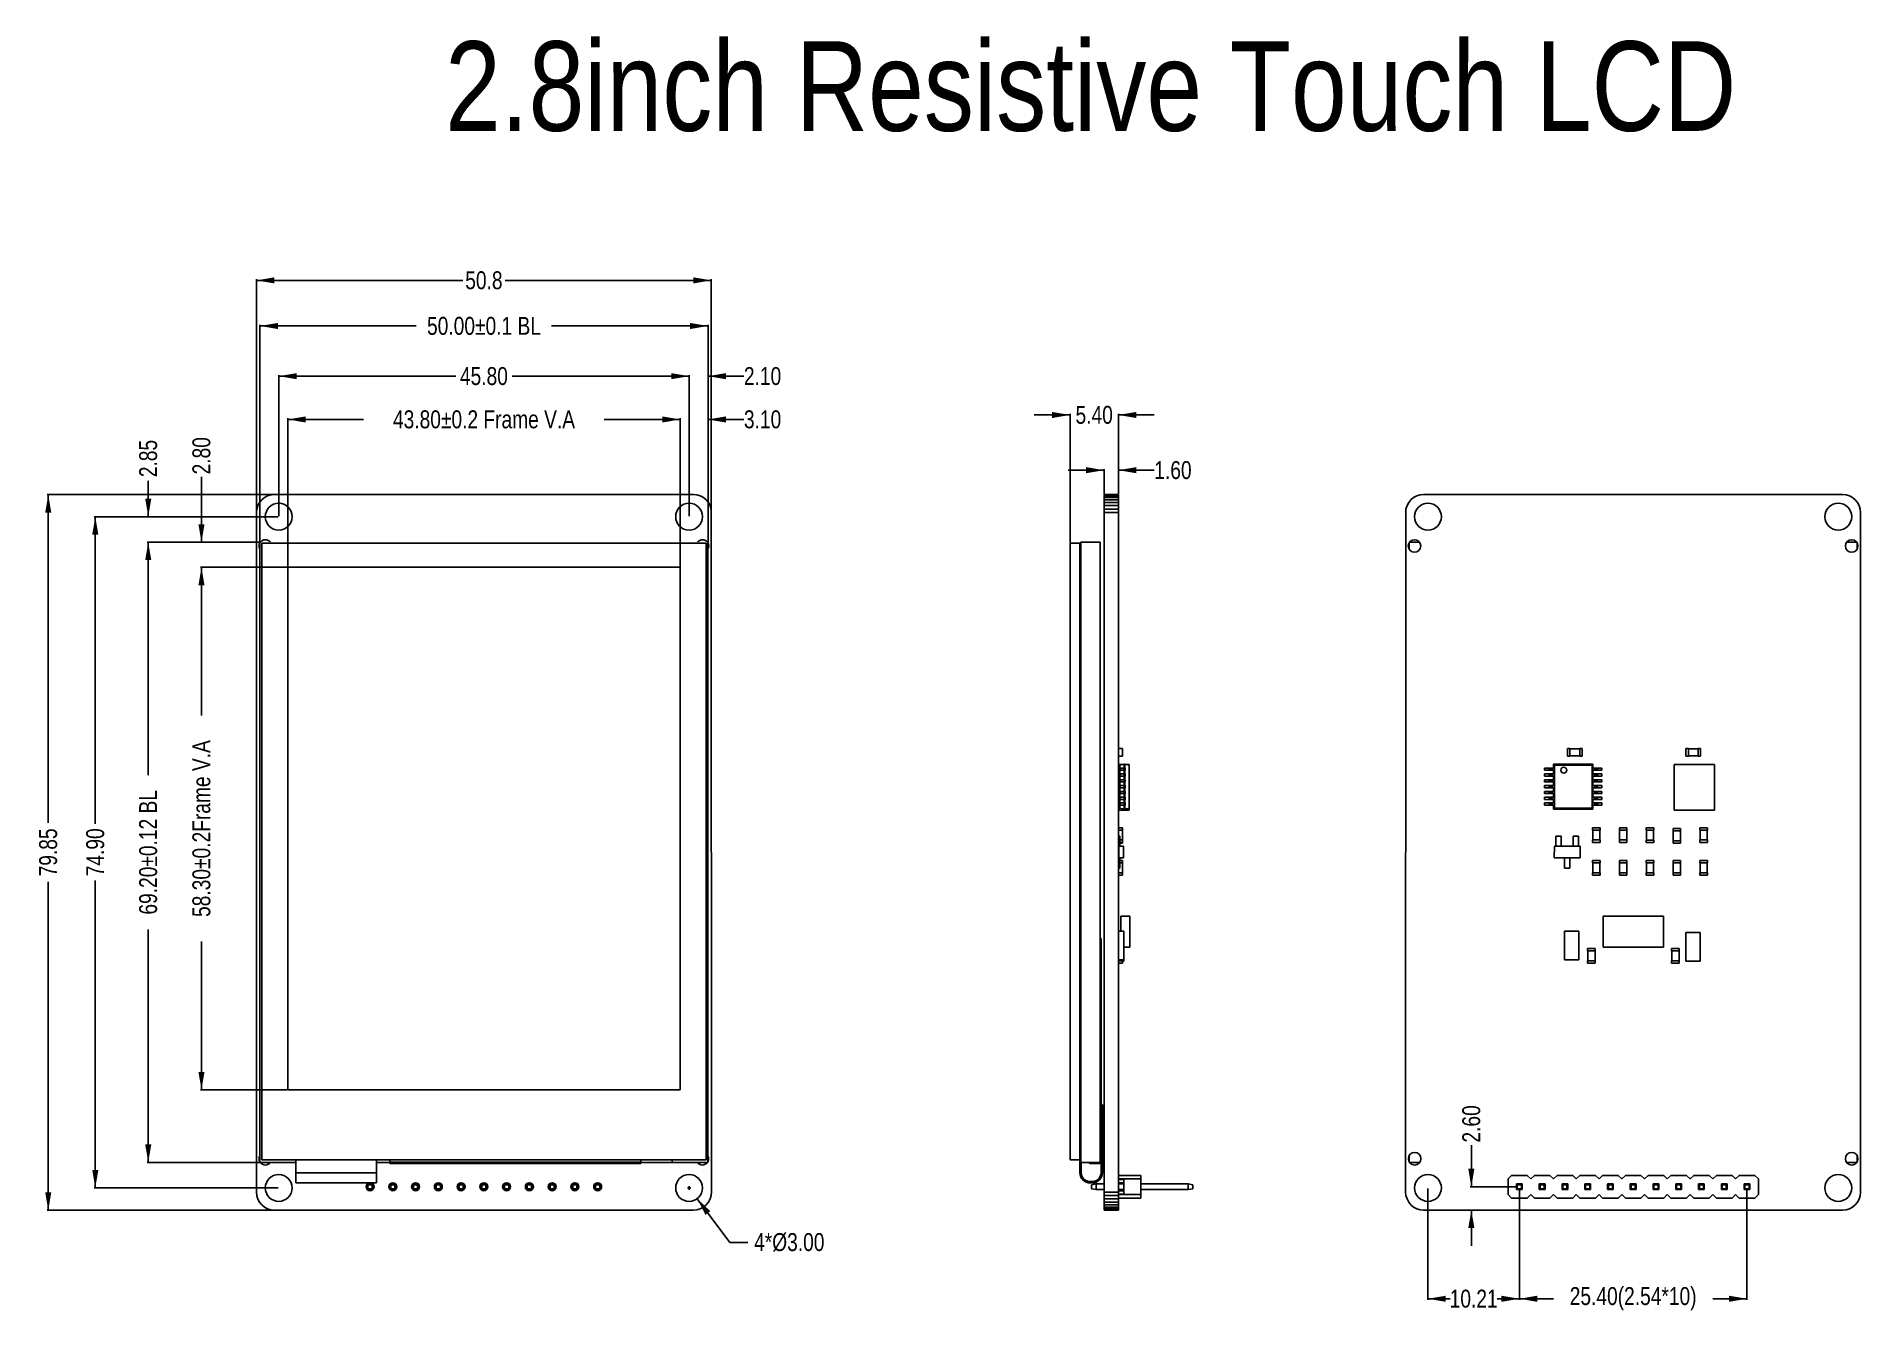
# Model space of a CAD drawing. Header units: millimetres. Extents: x -15 to 189, y 10 to 152.
import ezdxf

# ---------------------------------------------------------------- set-up
doc = ezdxf.new("R2010")
doc.units = ezdxf.units.MM
doc.header["$LTSCALE"] = 1.21
doc.header["$MEASUREMENT"] = 0
doc.header["$PDMODE"] = 3
doc.header["$PDSIZE"] = 0.3125
doc.layers.get('0').update_dxf_attribs({"linetype": 'CONTINUOUS'})
doc.layers.get('DEFPOINTS').update_dxf_attribs({"linetype": 'CONTINUOUS'})
doc.layers.add('Dim', color=3, linetype='CONTINUOUS', lineweight=25)
doc.layers.add('Text', color=3, linetype='CONTINUOUS', lineweight=25)
doc.styles.get("Standard").update_dxf_attribs({"font": 'txt', "width": 0.8})
doc.dimstyles.get("Standard").update_dxf_attribs({"dimtxt": 0.15625, "dimasz": 0.1875, "dimexe": 0.125, "dimexo": 0.0625, "dimgap": 0.09, "dimtad": 0, "dimtih": 1, "dimtoh": 1, "dimzin": 4, "dimdsep": 46, "dimtxsty": 'STANDARD', "dimblk": '_FILLED', "dimblk1": '_FILLED', "dimblk2": '_FILLED', "dimcen": 0.09, "dimazin": 1, "dimtp": 0.01, "dimtm": 0.01, "dimtfac": 1, "dimtofl": 0, "dimtmove": 0, "dimatfit": 3, "dimldrblk": '_FILLED', "dimfxl": 1, "dimtolj": 1, "dimtzin": 4, "dimarcsym": 0})

msp = doc.modelspace()

# ---------------------------------------------------------------- texts
at = {"layer": 'Text', "insert": (30.653, 151.262), "char_height": 10, "width": 186.25057, "attachment_point": 1}
msp.add_mtext('{\\fArial|b0|i0|c0|p0;2.8inch Resistive Touch LCD}', dxfattribs=at)

# ---------------------------------------------------------------- blocks, each defined once
blk = doc.blocks.new('_FILLED')
at = {"color": 0, "linetype": 'ByBlock'}
blk.add_solid([(0, 0), (-1, 0.17), (-1, -0.17)], dxfattribs=at)
blk = doc.blocks.new('*D1')
at = {"color": 0, "linetype": 'ByBlock', "lineweight": -2}
for p, q in [((13.09, 92.62), (13.09, 109.19)), ((13.09, 109.06), (21.56, 109.06)), ((56.89, 109.06), (48.41, 109.06)), ((56.89, 92.62), (56.89, 109.19))]:
    blk.add_line(p, q, dxfattribs=at)
at = {"layer": 'DEFPOINTS', "color": 0, "linetype": 'ByBlock'}
for p in [(13.09, 92.56), (56.89, 92.56)]:
    blk.add_point(p, dxfattribs=at)
at = {"color": 0, "linetype": 'ByBlock', "lineweight": -2, "xscale": 2, "yscale": 2, "zscale": 2, "rotation": 180}
blk.add_blockref('_FILLED', (13.09, 109.06), dxfattribs=at)
at = {"color": 0, "linetype": 'ByBlock', "lineweight": -2, "xscale": 2, "yscale": 2, "zscale": 2}
blk.add_blockref('_FILLED', (56.89, 109.06), dxfattribs=at)
at = {"color": 0, "linetype": 'ByBlock', "lineweight": -2, "insert": (34.99, 109.06), "char_height": 2, "attachment_point": 5}
blk.add_mtext('\\A1;43.80%%p0.2 Frame V.A', dxfattribs=at)
blk = doc.blocks.new('*D2')
at = {"color": 0, "linetype": 'ByBlock', "lineweight": -2}
for p, q in [((13.02, 92.56), (3.34, 92.56)), ((3.46, 92.56), (3.46, 76.03)), ((3.46, 34.26), (3.46, 50.79)), ((13.02, 34.26), (3.34, 34.26))]:
    blk.add_line(p, q, dxfattribs=at)
at = {"layer": 'DEFPOINTS', "color": 0, "linetype": 'ByBlock'}
for p in [(13.09, 92.56), (13.09, 34.26)]:
    blk.add_point(p, dxfattribs=at)
at = {"color": 0, "linetype": 'ByBlock', "lineweight": -2, "xscale": 2, "yscale": 2, "zscale": 2}
for p, rotation in [((3.46, 92.56), 90), ((3.46, 34.26), 270)]:
    blk.add_blockref('_FILLED', p, dxfattribs=dict(at, rotation=rotation))
at = {"color": 0, "linetype": 'ByBlock', "lineweight": -2, "insert": (3.46, 63.41), "char_height": 2, "attachment_point": 5, "rotation": 90}
blk.add_mtext('\\A1;58.30%%p0.2Frame V.A', dxfattribs=at)
blk = doc.blocks.new('*D3')
at = {"color": 0, "linetype": 'ByBlock', "lineweight": -2}
for p, q in [((9.92, 95.36), (-2.61, 95.36)), ((-2.48, 95.36), (-2.48, 69.38)), ((-2.48, 26.16), (-2.48, 52.14)), ((9.92, 26.16), (-2.61, 26.16))]:
    blk.add_line(p, q, dxfattribs=at)
at = {"layer": 'DEFPOINTS', "color": 0, "linetype": 'ByBlock'}
for p in [(9.99, 95.36), (9.99, 26.16)]:
    blk.add_point(p, dxfattribs=at)
at = {"color": 0, "linetype": 'ByBlock', "lineweight": -2, "xscale": 2, "yscale": 2, "zscale": 2}
for p, rotation in [((-2.48, 95.36), 90), ((-2.48, 26.16), 270)]:
    blk.add_blockref('_FILLED', p, dxfattribs=dict(at, rotation=rotation))
at = {"color": 0, "linetype": 'ByBlock', "lineweight": -2, "insert": (-2.48, 60.76), "char_height": 2, "attachment_point": 5, "rotation": 90}
blk.add_mtext('\\A1;69.20%%p0.12 BL', dxfattribs=at)
blk = doc.blocks.new('*D14')
at = {"color": 0, "linetype": 'ByBlock', "lineweight": -2}
for p, q in [((9.99, 95.42), (9.99, 119.61)), ((9.99, 119.49), (27.43, 119.49)), ((59.99, 119.49), (42.54, 119.49)), ((59.99, 95.42), (59.99, 119.61))]:
    blk.add_line(p, q, dxfattribs=at)
at = {"layer": 'DEFPOINTS', "color": 0, "linetype": 'ByBlock'}
for p in [(9.99, 95.36), (59.99, 95.36)]:
    blk.add_point(p, dxfattribs=at)
at = {"color": 0, "linetype": 'ByBlock', "lineweight": -2, "xscale": 2, "yscale": 2, "zscale": 2, "rotation": 180}
blk.add_blockref('_FILLED', (9.99, 119.49), dxfattribs=at)
at = {"color": 0, "linetype": 'ByBlock', "lineweight": -2, "xscale": 2, "yscale": 2, "zscale": 2}
blk.add_blockref('_FILLED', (59.99, 119.49), dxfattribs=at)
at = {"color": 0, "linetype": 'ByBlock', "lineweight": -2, "insert": (34.99, 119.49), "char_height": 2, "attachment_point": 5}
blk.add_mtext('\\A1;50.00%%p0.1 BL', dxfattribs=at)
blk = doc.blocks.new('*D5')
at = {"color": 0, "linetype": 'ByBlock', "lineweight": -2}
for p, q in [((56.89, 109.06), (52.89, 109.06)), ((56.89, 109.13), (56.89, 109.19)), ((59.99, 109.13), (59.99, 109.19)), ((59.99, 109.06), (63.99, 109.06))]:
    blk.add_line(p, q, dxfattribs=at)
at = {"layer": 'DEFPOINTS', "color": 0, "linetype": 'ByBlock'}
for p in [(56.89, 109.06), (59.99, 109.06)]:
    blk.add_point(p, dxfattribs=at)
at = {"color": 0, "linetype": 'ByBlock', "lineweight": -2, "xscale": 2, "yscale": 2, "zscale": 2}
blk.add_blockref('_FILLED', (56.89, 109.06), dxfattribs=at)
at = {"color": 0, "linetype": 'ByBlock', "lineweight": -2, "xscale": 2, "yscale": 2, "zscale": 2, "rotation": 180}
blk.add_blockref('_FILLED', (59.99, 109.06), dxfattribs=at)
at = {"color": 0, "linetype": 'ByBlock', "lineweight": -2, "insert": (66.08, 109.06), "char_height": 2, "attachment_point": 5}
blk.add_mtext('\\A1;3.10', dxfattribs=at)
blk = doc.blocks.new('*D22')
at = {"color": 0, "linetype": 'ByBlock', "lineweight": -2}
for p, q in [((3.46, 95.36), (3.46, 102.65)), ((3.6, 95.36), (3.34, 95.36)), ((3.46, 92.56), (3.46, 88.56)), ((3.52, 92.56), (3.59, 92.56))]:
    blk.add_line(p, q, dxfattribs=at)
at = {"layer": 'DEFPOINTS', "color": 0, "linetype": 'ByBlock'}
for p in [(3.66, 95.36), (3.46, 92.56)]:
    blk.add_point(p, dxfattribs=at)
at = {"color": 0, "linetype": 'ByBlock', "lineweight": -2, "xscale": 2, "yscale": 2, "zscale": 2}
for p, rotation in [((3.46, 95.36), 270), ((3.46, 92.56), 90)]:
    blk.add_blockref('_FILLED', p, dxfattribs=dict(at, rotation=rotation))
at = {"color": 0, "linetype": 'ByBlock', "lineweight": -2, "insert": (3.46, 105.01), "char_height": 2, "attachment_point": 5, "rotation": 90}
blk.add_mtext('\\A1;2.80', dxfattribs=at)
blk = doc.blocks.new('*D7')
at = {"color": 0, "linetype": 'ByBlock', "lineweight": -2}
for p, q in [((12.02, 98.21), (-8.52, 98.21)), ((-8.39, 98.21), (-8.39, 63.92)), ((-8.39, 23.31), (-8.39, 57.6)), ((12.02, 23.31), (-8.52, 23.31))]:
    blk.add_line(p, q, dxfattribs=at)
at = {"layer": 'DEFPOINTS', "color": 0, "linetype": 'ByBlock'}
for p in [(12.09, 98.21), (12.09, 23.31)]:
    blk.add_point(p, dxfattribs=at)
at = {"color": 0, "linetype": 'ByBlock', "lineweight": -2, "xscale": 2, "yscale": 2, "zscale": 2}
for p, rotation in [((-8.39, 98.21), 90), ((-8.39, 23.31), 270)]:
    blk.add_blockref('_FILLED', p, dxfattribs=dict(at, rotation=rotation))
at = {"color": 0, "linetype": 'ByBlock', "lineweight": -2, "insert": (-8.39, 60.76), "char_height": 2, "attachment_point": 5, "rotation": 90}
blk.add_mtext('\\A1;74.90', dxfattribs=at)
blk = doc.blocks.new('*D8')
at = {"color": 0, "linetype": 'ByBlock', "lineweight": -2}
for p, q in [((-2.48, 98.21), (-2.48, 102.21)), ((-2.54, 98.21), (-2.61, 98.21)), ((-2.54, 95.36), (-2.61, 95.36)), ((-2.48, 95.36), (-2.48, 91.36))]:
    blk.add_line(p, q, dxfattribs=at)
at = {"layer": 'DEFPOINTS', "color": 0, "linetype": 'ByBlock'}
for p in [(-2.48, 98.21), (-2.48, 95.36)]:
    blk.add_point(p, dxfattribs=at)
at = {"color": 0, "linetype": 'ByBlock', "lineweight": -2, "xscale": 2, "yscale": 2, "zscale": 2}
for p, rotation in [((-2.48, 98.21), 270), ((-2.48, 95.36), 90)]:
    blk.add_blockref('_FILLED', p, dxfattribs=dict(at, rotation=rotation))
at = {"color": 0, "linetype": 'ByBlock', "lineweight": -2, "insert": (-2.48, 104.7), "char_height": 2, "attachment_point": 5, "rotation": 90}
blk.add_mtext('\\A1;2.85', dxfattribs=at)
blk = doc.blocks.new('*D13')
at = {"color": 0, "linetype": 'ByBlock', "lineweight": -2}
for p, q in [((12.09, 98.27), (12.09, 114.02)), ((57.88, 98.27), (57.88, 114.02)), ((12.09, 113.89), (31.83, 113.89)), ((57.88, 113.89), (38.14, 113.89))]:
    blk.add_line(p, q, dxfattribs=at)
at = {"layer": 'DEFPOINTS', "color": 0, "linetype": 'ByBlock'}
for p in [(12.09, 98.21), (57.88, 98.21)]:
    blk.add_point(p, dxfattribs=at)
at = {"color": 0, "linetype": 'ByBlock', "lineweight": -2, "xscale": 2, "yscale": 2, "zscale": 2, "rotation": 180}
blk.add_blockref('_FILLED', (12.09, 113.89), dxfattribs=at)
at = {"color": 0, "linetype": 'ByBlock', "lineweight": -2, "xscale": 2, "yscale": 2, "zscale": 2}
blk.add_blockref('_FILLED', (57.88, 113.89), dxfattribs=at)
at = {"color": 0, "linetype": 'ByBlock', "lineweight": -2, "insert": (34.98, 113.89), "char_height": 2, "attachment_point": 5}
blk.add_mtext('\\A1;45.80', dxfattribs=at)
blk = doc.blocks.new('*D15')
at = {"color": 0, "linetype": 'ByBlock', "lineweight": -2}
for p, q in [((57.88, 113.96), (57.88, 114.02)), ((59.99, 113.96), (59.99, 114.02)), ((57.88, 113.89), (53.88, 113.89)), ((59.99, 113.89), (63.99, 113.89))]:
    blk.add_line(p, q, dxfattribs=at)
at = {"layer": 'DEFPOINTS', "color": 0, "linetype": 'ByBlock'}
for p in [(57.88, 113.89), (59.99, 113.89)]:
    blk.add_point(p, dxfattribs=at)
at = {"color": 0, "linetype": 'ByBlock', "lineweight": -2, "xscale": 2, "yscale": 2, "zscale": 2}
blk.add_blockref('_FILLED', (57.88, 113.89), dxfattribs=at)
at = {"color": 0, "linetype": 'ByBlock', "lineweight": -2, "xscale": 2, "yscale": 2, "zscale": 2, "rotation": 180}
blk.add_blockref('_FILLED', (59.99, 113.89), dxfattribs=at)
at = {"color": 0, "linetype": 'ByBlock', "lineweight": -2, "insert": (66.08, 113.89), "char_height": 2, "attachment_point": 5}
blk.add_mtext('\\A1;2.10', dxfattribs=at)
blk = doc.blocks.new('*D18')
at = {"color": 0, "linetype": 'ByBlock', "lineweight": -2}
for p, q in [((9.6, 98.74), (9.6, 124.7)), ((9.6, 124.58), (32.62, 124.58)), ((60.36, 124.58), (37.34, 124.58)), ((60.36, 98.74), (60.36, 124.7))]:
    blk.add_line(p, q, dxfattribs=at)
at = {"layer": 'DEFPOINTS', "color": 0, "linetype": 'ByBlock'}
for p in [(9.6, 98.67), (60.36, 98.67)]:
    blk.add_point(p, dxfattribs=at)
at = {"color": 0, "linetype": 'ByBlock', "lineweight": -2, "xscale": 2, "yscale": 2, "zscale": 2, "rotation": 180}
blk.add_blockref('_FILLED', (9.6, 124.58), dxfattribs=at)
at = {"color": 0, "linetype": 'ByBlock', "lineweight": -2, "xscale": 2, "yscale": 2, "zscale": 2}
blk.add_blockref('_FILLED', (60.36, 124.58), dxfattribs=at)
at = {"color": 0, "linetype": 'ByBlock', "lineweight": -2, "insert": (34.98, 124.58), "char_height": 2, "attachment_point": 5}
blk.add_mtext('\\A1;50.8', dxfattribs=at)
blk = doc.blocks.new('*D21')
at = {"color": 0, "linetype": 'ByBlock', "lineweight": -2}
for p, q in [((12.02, 100.67), (-13.77, 100.67)), ((-13.64, 100.67), (-13.64, 64.04)), ((-13.64, 20.82), (-13.64, 57.46)), ((12.06, 20.82), (-13.77, 20.82))]:
    blk.add_line(p, q, dxfattribs=at)
at = {"layer": 'DEFPOINTS', "color": 0, "linetype": 'ByBlock'}
for p in [(12.09, 100.67), (12.12, 20.82)]:
    blk.add_point(p, dxfattribs=at)
at = {"color": 0, "linetype": 'ByBlock', "lineweight": -2, "xscale": 2, "yscale": 2, "zscale": 2}
for p, rotation in [((-13.64, 100.67), 90), ((-13.64, 20.82), 270)]:
    blk.add_blockref('_FILLED', p, dxfattribs=dict(at, rotation=rotation))
at = {"color": 0, "linetype": 'ByBlock', "lineweight": -2, "insert": (-13.64, 60.75), "char_height": 2, "attachment_point": 5, "rotation": 90}
blk.add_mtext('\\A1;79.85', dxfattribs=at)
blk = doc.blocks.new('*D24')
at = {"color": 0, "linetype": 'ByBlock', "lineweight": -2}
for p, q in [((104.19, 103.4), (100.19, 103.4)), ((104.19, 100.75), (104.19, 103.53)), ((105.79, 100.75), (105.79, 103.53)), ((105.79, 103.4), (109.79, 103.4))]:
    blk.add_line(p, q, dxfattribs=at)
at = {"layer": 'DEFPOINTS', "color": 0, "linetype": 'ByBlock'}
for p in [(104.19, 100.68), (105.79, 100.68)]:
    blk.add_point(p, dxfattribs=at)
at = {"color": 0, "linetype": 'ByBlock', "lineweight": -2, "xscale": 2, "yscale": 2, "zscale": 2}
blk.add_blockref('_FILLED', (104.19, 103.4), dxfattribs=at)
at = {"color": 0, "linetype": 'ByBlock', "lineweight": -2, "xscale": 2, "yscale": 2, "zscale": 2, "rotation": 180}
blk.add_blockref('_FILLED', (105.79, 103.4), dxfattribs=at)
at = {"color": 0, "linetype": 'ByBlock', "lineweight": -2, "insert": (111.88, 103.4), "char_height": 2, "attachment_point": 5}
blk.add_mtext('\\A1;1.60', dxfattribs=at)
blk = doc.blocks.new('*D25')
at = {"color": 0, "linetype": 'ByBlock', "lineweight": -2}
for p, q in [((100.39, 109.56), (96.39, 109.56)), ((100.39, 95.32), (100.39, 109.69)), ((105.79, 100.81), (105.79, 109.69)), ((105.79, 109.56), (109.79, 109.56))]:
    blk.add_line(p, q, dxfattribs=at)
at = {"layer": 'DEFPOINTS', "color": 0, "linetype": 'ByBlock'}
for p in [(105.79, 100.75), (100.39, 95.26)]:
    blk.add_point(p, dxfattribs=at)
at = {"color": 0, "linetype": 'ByBlock', "lineweight": -2, "xscale": 2, "yscale": 2, "zscale": 2}
blk.add_blockref('_FILLED', (100.39, 109.56), dxfattribs=at)
at = {"color": 0, "linetype": 'ByBlock', "lineweight": -2, "xscale": 2, "yscale": 2, "zscale": 2, "rotation": 180}
blk.add_blockref('_FILLED', (105.79, 109.56), dxfattribs=at)
at = {"color": 0, "linetype": 'ByBlock', "lineweight": -2, "insert": (103.09, 109.56), "char_height": 2, "attachment_point": 5}
blk.add_mtext('\\A1;5.40', dxfattribs=at)
blk = doc.blocks.new('*D35')
at = {"color": 0, "linetype": 'ByBlock', "lineweight": -2}
for p, q in [((140.33, 23.25), (140.33, 10.82)), ((150.54, 23.06), (150.54, 10.82)), ((140.33, 10.94), (142.82, 10.94)), ((150.54, 10.94), (148.06, 10.94))]:
    blk.add_line(p, q, dxfattribs=at)
at = {"layer": 'DEFPOINTS', "color": 0, "linetype": 'ByBlock'}
for p in [(140.33, 23.31), (150.54, 23.12)]:
    blk.add_point(p, dxfattribs=at)
at = {"color": 0, "linetype": 'ByBlock', "lineweight": -2, "xscale": 2, "yscale": 2, "zscale": 2, "rotation": 180}
blk.add_blockref('_FILLED', (140.33, 10.94), dxfattribs=at)
at = {"color": 0, "linetype": 'ByBlock', "lineweight": -2, "xscale": 2, "yscale": 2, "zscale": 2}
blk.add_blockref('_FILLED', (150.54, 10.94), dxfattribs=at)
at = {"color": 0, "linetype": 'ByBlock', "lineweight": -2, "insert": (145.44, 10.94), "char_height": 2, "attachment_point": 5}
blk.add_mtext('\\A1;10.21', dxfattribs=at)
blk = doc.blocks.new('*D36')
at = {"color": 0, "linetype": 'ByBlock', "lineweight": -2}
for p, q in [((150.54, 23.06), (150.54, 10.82)), ((175.94, 23.06), (175.94, 10.82)), ((150.54, 10.94), (154.35, 10.94)), ((175.94, 10.94), (172.13, 10.94))]:
    blk.add_line(p, q, dxfattribs=at)
at = {"layer": 'DEFPOINTS', "color": 0, "linetype": 'ByBlock'}
for p in [(150.54, 23.12), (175.94, 23.12)]:
    blk.add_point(p, dxfattribs=at)
at = {"color": 0, "linetype": 'ByBlock', "lineweight": -2, "xscale": 2, "yscale": 2, "zscale": 2, "rotation": 180}
blk.add_blockref('_FILLED', (150.54, 10.94), dxfattribs=at)
at = {"color": 0, "linetype": 'ByBlock', "lineweight": -2, "xscale": 2, "yscale": 2, "zscale": 2}
blk.add_blockref('_FILLED', (175.94, 10.94), dxfattribs=at)
at = {"color": 0, "linetype": 'ByBlock', "lineweight": -2, "insert": (163.24, 10.94), "char_height": 2, "attachment_point": 5}
blk.add_mtext('\\A1;25.40(2.54*10)', dxfattribs=at)
blk = doc.blocks.new('*D32')
at = {"color": 0, "linetype": 'ByBlock', "lineweight": -2}
for p, q in [((145.18, 23.44), (145.18, 28.09)), ((150.16, 23.44), (145.06, 23.44)), ((150.16, 20.84), (145.06, 20.84)), ((145.18, 20.84), (145.18, 16.84))]:
    blk.add_line(p, q, dxfattribs=at)
at = {"layer": 'DEFPOINTS', "color": 0, "linetype": 'ByBlock'}
for p in [(150.22, 23.44), (150.22, 20.84)]:
    blk.add_point(p, dxfattribs=at)
at = {"color": 0, "linetype": 'ByBlock', "lineweight": -2, "xscale": 2, "yscale": 2, "zscale": 2}
for p, rotation in [((145.18, 23.44), 270), ((145.18, 20.84), 90)]:
    blk.add_blockref('_FILLED', p, dxfattribs=dict(at, rotation=rotation))
at = {"color": 0, "linetype": 'ByBlock', "lineweight": -2, "insert": (145.18, 30.45), "char_height": 2, "attachment_point": 5, "rotation": 90}
blk.add_mtext('\\A1;2.60', dxfattribs=at)
blk = doc.blocks.new('*D39')
at = {"color": 0, "linetype": 'ByBlock', "lineweight": -2}
for p, q in [((57.69, 23.31), (58.08, 23.31)), ((57.88, 23.51), (57.88, 23.11)), ((58.78, 22.11), (62.44, 17.23)), ((62.44, 17.23), (64.44, 17.23))]:
    blk.add_line(p, q, dxfattribs=at)
at = {"layer": 'DEFPOINTS', "color": 0, "linetype": 'ByBlock'}
for p in [(56.98, 24.51), (58.78, 22.11)]:
    blk.add_point(p, dxfattribs=at)
at = {"color": 0, "linetype": 'ByBlock', "lineweight": -2, "xscale": 2, "yscale": 2, "zscale": 2, "rotation": 126.8114232130611}
blk.add_blockref('_FILLED', (58.78, 22.11), dxfattribs=at)
at = {"color": 0, "linetype": 'ByBlock', "lineweight": -2, "insert": (69.06, 17.23), "char_height": 2, "attachment_point": 5}
blk.add_mtext('\\A1;4*%%C3.00', dxfattribs=at)

# ---------------------------------------------------------------- dimensions: what is measured, and where the dimension line sits
at = {"layer": 'Dim'}
for base, p1, p2, override, picture, middle in [((60.359, 124.579), (9.604, 98.674), (60.359, 98.674), {"dimtxt": 2, "dimasz": 2, "dimtih": 0, "dimtoh": 0, "dimdec": 1, "dimzin": 0, "dimcen": 0.198, "dimadec": 0, "dimazin": 0, "dimtp": 0, "dimtm": 0, "dimtdec": 4, "dimtzin": 0}, '*D18', (34.981, 124.579)), ((57.884, 113.894), (12.086, 98.209), (57.884, 98.209), {"dimtxt": 2, "dimasz": 2, "dimtih": 0, "dimtoh": 0, "dimzin": 0, "dimcen": 0.198, "dimadec": 0, "dimazin": 0, "dimtp": 0, "dimtm": 0, "dimtdec": 4, "dimtzin": 0}, '*D13', (34.985, 113.894)), ((59.986, 113.894), (57.884, 113.894), (59.986, 113.894), {"dimtxt": 2, "dimasz": 2, "dimtih": 0, "dimtoh": 0, "dimzin": 0, "dimcen": 0.198, "dimadec": 0, "dimazin": 0, "dimtp": 0, "dimtm": 0, "dimtdec": 4, "dimtzin": 0}, '*D15', (66.076, 113.894)), ((59.986, 109.064), (56.886, 109.064), (59.986, 109.064), {"dimtxt": 2, "dimasz": 2, "dimtih": 0, "dimtoh": 0, "dimzin": 0, "dimcen": 0.198, "dimadec": 0, "dimazin": 0, "dimtp": 0, "dimtm": 0, "dimtdec": 4, "dimtzin": 0}, '*D5', (66.076, 109.064)), ((105.793, 109.563), (100.393, 95.259), (105.793, 100.746), {"dimtxt": 2, "dimasz": 2, "dimtih": 0, "dimtoh": 0, "dimzin": 0, "dimcen": 0.198, "dimadec": 0, "dimazin": 0, "dimtp": 0, "dimtm": 0, "dimtdec": 4, "dimtzin": 0}, '*D25', (103.093, 109.563)), ((105.793, 103.403), (104.193, 100.684), (105.793, 100.684), {"dimtxt": 2, "dimasz": 2, "dimtih": 0, "dimtoh": 0, "dimzin": 0, "dimcen": 0.198, "dimadec": 0, "dimazin": 0, "dimtp": 0, "dimtm": 0, "dimtdec": 4, "dimtzin": 0}, '*D24', (111.883, 103.403)), ((140.334, 10.942), (150.543, 23.12), (140.334, 23.31), {"dimtxt": 2, "dimasz": 2, "dimtih": 0, "dimtoh": 0, "dimzin": 0, "dimcen": 0.198, "dimadec": 0, "dimazin": 0, "dimtp": 0, "dimtm": 0, "dimtdec": 4, "dimtzin": 0}, '*D35', (145.439, 10.942))]:
    dim = msp.add_linear_dim(base=base, p1=p1, p2=p2, dimstyle='STANDARD', override=override, dxfattribs=at)
    dim.commit()
    dim.dimension.update_dxf_attribs({"geometry": picture, "text_midpoint": middle})
for base, p1, p2, text, picture, middle in [((59.986, 119.489), (9.986, 95.359), (59.986, 95.359), '<>%%p0.1 BL', '*D14', (34.986, 119.489)), ((56.886, 109.064), (13.086, 92.559), (56.886, 92.559), '<>%%p0.2 Frame V.A', '*D1', (34.986, 109.064)), ((175.943, 10.942), (150.543, 23.12), (175.943, 23.12), '<>(2.54*10)', '*D36', (163.243, 10.942))]:
    dim = msp.add_linear_dim(base=base, p1=p1, p2=p2, text=text, dimstyle='STANDARD', override={"dimtxt": 2, "dimasz": 2, "dimtih": 0, "dimtoh": 0, "dimzin": 0, "dimpost": '<>', "dimcen": 0.198, "dimadec": 0, "dimazin": 0, "dimtp": 0, "dimtm": 0, "dimtdec": 4, "dimtzin": 0}, dxfattribs=at)
    dim.commit()
    dim.dimension.update_dxf_attribs({"geometry": picture, "text_midpoint": middle})
for base, p1, p2, picture, middle in [((-2.482, 98.209), (-2.482, 95.359), (-2.482, 98.209), '*D8', (-2.482, 104.699)), ((-13.641, 20.824), (12.086, 100.674), (12.121, 20.824), '*D21', (-13.641, 60.749)), ((-8.391, 23.309), (12.086, 98.209), (12.086, 23.309), '*D7', (-8.391, 60.759))]:
    dim = msp.add_linear_dim(base=base, p1=p1, p2=p2, angle=90, dimstyle='STANDARD', override={"dimtxt": 2, "dimasz": 2, "dimtih": 0, "dimtoh": 0, "dimzin": 0, "dimcen": 0.198, "dimadec": 0, "dimazin": 0, "dimtp": 0, "dimtm": 0, "dimtdec": 4, "dimtzin": 0}, dxfattribs=at)
    dim.commit()
    dim.dimension.update_dxf_attribs({"geometry": picture, "text_midpoint": middle})
for base, p1, p2, picture, middle in [((3.462, 95.359), (3.461, 92.559), (3.658, 95.359), '*D22', (3.462, 105.008)), ((145.184, 20.84), (150.223, 23.44), (150.222, 20.84), '*D32', (145.184, 30.45))]:
    dim = msp.add_linear_dim(base=base, p1=p1, p2=p2, angle=90, dimstyle='STANDARD', override={"dimtxt": 2, "dimasz": 2, "dimtih": 0, "dimtoh": 0, "dimzin": 0, "dimcen": 0.198, "dimadec": 0, "dimazin": 0, "dimtp": 0, "dimtm": 0, "dimtdec": 4, "dimtzin": 0}, dxfattribs=at)
    dim.commit()
    dim.dimension.update_dxf_attribs({"geometry": picture, "text_midpoint": middle, "dimtype": 160})
for base, p1, p2, text, picture, middle in [((-2.482, 26.159), (9.986, 95.359), (9.986, 26.159), '<>%%p0.12 BL', '*D3', (-2.482, 60.759)), ((3.461, 34.259), (13.086, 92.559), (13.086, 34.259), '<>%%p0.2Frame V.A', '*D2', (3.461, 63.409))]:
    dim = msp.add_linear_dim(base=base, p1=p1, p2=p2, angle=90, text=text, dimstyle='STANDARD', override={"dimtxt": 2, "dimasz": 2, "dimtih": 0, "dimtoh": 0, "dimzin": 0, "dimpost": '<>', "dimcen": 0.198, "dimadec": 0, "dimazin": 0, "dimtp": 0, "dimtm": 0, "dimtdec": 4, "dimtzin": 0}, dxfattribs=at)
    dim.commit()
    dim.dimension.update_dxf_attribs({"geometry": picture, "text_midpoint": middle})
dim = msp.add_diameter_dim_2p(p1=(56.985, 24.511), p2=(58.782, 22.109), text='4*%%C<>', dimstyle='STANDARD', override={"dimtxt": 2, "dimasz": 2, "dimtih": 0, "dimzin": 0, "dimpost": '<>', "dimcen": 0.198, "dimadec": 0, "dimazin": 0, "dimtp": 0, "dimtm": 0, "dimtdec": 4, "dimtzin": 0}, dxfattribs=at)
dim.commit()
dim.dimension.update_dxf_attribs({"geometry": '*D39', "text_midpoint": (69.061, 17.225), "dimtype": 163})

# ---------------------------------------------------------------- linework, layer by layer
at = {"color": 7, "linetype": 'Continuous'}
for p, q in [((9.757, 99.443), (9.943, 99.791)), ((9.943, 99.791), (10.193, 100.095)), ((10.193, 100.095), (10.497, 100.345)), ((10.497, 100.345), (10.845, 100.531)), ((10.845, 100.531), (11.222, 100.645)), ((11.222, 100.645), (11.614, 100.674)), ((58.359, 100.684), (11.614, 100.674)), ((58.359, 100.684), (58.751, 100.645)), ((58.751, 100.645), (59.128, 100.531)), ((59.128, 100.531), (59.476, 100.345)), ((59.476, 100.345), (59.78, 100.095)), ((59.78, 100.095), (60.03, 99.791)), ((60.03, 99.791), (60.216, 99.443)), ((104.193, 20.824), (104.193, 100.684)), ((105.793, 100.684), (104.193, 100.684)), ((105.793, 100.645), (104.193, 100.645)), ((105.793, 100.531), (104.193, 100.531)), ((105.793, 100.345), (104.193, 100.345)), ((105.793, 100.095), (104.193, 100.095)), ((105.793, 99.791), (104.193, 99.791)), ((105.793, 100.684), (105.793, 20.824)), ((138.188, 99.791), (138.002, 99.443)), ((138.438, 100.095), (138.188, 99.791)), ((138.742, 100.345), (138.438, 100.095)), ((139.09, 100.531), (138.742, 100.345)), ((139.467, 100.645), (139.09, 100.531)), ((139.859, 100.684), (139.467, 100.645)), ((186.604, 100.674), (139.859, 100.684)), ((186.996, 100.645), (186.604, 100.674)), ((187.373, 100.531), (186.996, 100.645)), ((187.721, 100.345), (187.373, 100.531)), ((188.025, 100.095), (187.721, 100.345)), ((188.275, 99.791), (188.025, 100.095)), ((188.461, 99.443), (188.275, 99.791)), ((9.604, 98.674), (9.643, 99.066)), ((9.604, 98.674), (9.611, 22.834)), ((9.643, 99.066), (9.757, 99.443)), ((60.216, 99.443), (60.33, 99.066)), ((60.33, 99.066), (60.359, 98.674)), ((60.369, 22.845), (60.359, 98.674)), ((105.793, 99.443), (104.193, 99.443)), ((105.793, 99.066), (104.193, 99.066)), ((105.793, 98.674), (104.193, 98.674)), ((137.859, 98.674), (137.849, 22.845)), ((137.888, 99.066), (137.859, 98.674)), ((138.002, 99.443), (137.888, 99.066)), ((188.575, 99.066), (188.461, 99.443)), ((188.614, 98.674), (188.575, 99.066)), ((188.607, 22.834), (188.614, 98.674)), ((9.986, 95.359), (9.986, 26.159)), ((10.186, 95.259), (10.186, 26.459)), ((59.786, 95.259), (10.186, 95.259)), ((59.786, 26.459), (59.786, 95.259)), ((59.986, 26.159), (59.986, 95.359)), ((100.393, 26.459), (100.393, 95.259)), ((101.493, 95.259), (100.393, 95.259)), ((101.493, 25.009), (101.493, 95.259)), ((101.593, 95.059), (101.493, 95.059)), ((101.593, 26.159), (101.593, 95.359)), ((103.743, 95.359), (101.593, 95.359)), ((103.743, 26.159), (103.743, 95.359)), ((138.232, 94.612), (138.232, 95.273)), ((138.282, 95.359), (139.39, 95.359)), ((187.074, 95.359), (188.181, 95.359)), ((188.232, 95.27), (188.232, 94.614)), ((13.086, 34.259), (13.086, 92.559)), ((13.086, 92.559), (56.886, 92.559)), ((56.886, 92.559), (56.886, 34.259)), ((106.253, 72.334), (105.794, 72.334)), ((106.253, 71.484), (105.794, 71.484)), ((106.253, 72.334), (106.253, 71.484)), ((155.899, 72.334), (155.899, 71.484)), ((156.174, 72.334), (155.899, 72.334)), ((155.899, 71.484), (156.174, 71.484)), ((156.174, 71.484), (156.174, 72.334)), ((157.271, 72.309), (156.174, 72.309)), ((156.174, 71.509), (157.271, 71.509)), ((157.271, 72.334), (157.271, 71.484)), ((157.546, 72.334), (157.271, 72.334)), ((157.271, 71.484), (157.546, 71.484)), ((157.546, 71.484), (157.546, 72.334)), ((169.124, 72.334), (169.124, 71.484)), ((169.399, 72.334), (169.124, 72.334)), ((169.124, 71.484), (169.399, 71.484)), ((169.399, 71.484), (169.399, 72.334)), ((170.495, 72.309), (169.399, 72.309)), ((169.399, 71.509), (170.495, 71.509)), ((170.495, 72.334), (170.495, 71.484)), ((170.77, 72.334), (170.495, 72.334)), ((170.495, 71.484), (170.77, 71.484)), ((170.77, 71.484), (170.77, 72.334)), ((105.793, 70.163), (106.543, 70.163)), ((105.793, 69.913), (106.543, 69.913)), ((105.793, 69.513), (106.543, 69.513)), ((105.793, 69.263), (106.543, 69.263)), ((105.843, 70.568), (105.843, 70.163)), ((106.319, 70.568), (105.843, 70.568)), ((105.843, 69.913), (105.843, 69.513)), ((105.843, 69.263), (105.843, 68.863)), ((105.943, 70.488), (106.418, 70.588)), ((105.943, 70.488), (105.943, 65.688)), ((105.998, 70.163), (105.998, 69.913)), ((105.998, 69.513), (105.998, 69.263)), ((106.418, 70.588), (106.418, 70.163)), ((106.418, 70.588), (106.518, 70.588)), ((106.418, 69.913), (106.418, 69.513)), ((106.418, 69.263), (106.418, 68.863)), ((106.431, 70.163), (106.431, 69.913)), ((106.431, 69.513), (106.431, 69.263)), ((106.518, 70.588), (106.518, 70.163)), ((106.518, 70.588), (106.993, 70.488)), ((106.518, 69.913), (106.518, 69.513)), ((106.518, 69.263), (106.518, 68.863)), ((106.543, 69.913), (106.543, 70.163)), ((106.543, 69.263), (106.543, 69.513)), ((106.993, 70.568), (106.616, 70.568)), ((106.993, 65.468), (106.993, 70.568)), ((153.358, 70.163), (153.358, 69.913)), ((153.358, 70.163), (154.458, 70.163)), ((153.358, 69.913), (154.458, 69.913)), ((153.358, 69.513), (153.358, 69.263)), ((153.358, 69.513), (154.458, 69.513)), ((153.358, 69.263), (154.458, 69.263)), ((153.86, 69.913), (153.86, 70.163)), ((153.86, 69.263), (153.86, 69.513)), ((153.932, 70.163), (153.932, 69.913)), ((153.932, 69.513), (153.932, 69.263)), ((154.048, 70.163), (154.048, 69.913)), ((154.048, 69.513), (154.048, 69.263)), ((154.193, 69.913), (154.193, 70.163)), ((154.193, 69.263), (154.193, 69.513)), ((154.358, 70.588), (154.358, 70.163)), ((154.358, 70.588), (154.458, 70.488)), ((158.758, 70.588), (154.358, 70.588)), ((154.358, 69.913), (154.358, 69.513)), ((154.358, 69.263), (154.358, 68.863)), ((154.458, 70.488), (154.458, 65.688)), ((158.658, 70.488), (154.458, 70.488)), ((158.658, 70.488), (158.758, 70.588)), ((158.658, 65.688), (158.658, 70.488)), ((158.658, 70.163), (159.758, 70.163)), ((158.658, 69.913), (159.758, 69.913)), ((158.658, 69.513), (159.758, 69.513)), ((158.658, 69.263), (159.758, 69.263)), ((158.758, 70.163), (158.758, 70.588)), ((158.758, 69.513), (158.758, 69.913)), ((158.758, 68.863), (158.758, 69.263)), ((158.922, 70.163), (158.922, 69.913)), ((158.922, 69.513), (158.922, 69.263)), ((159.067, 69.913), (159.067, 70.163)), ((159.067, 69.263), (159.067, 69.513)), ((159.183, 69.913), (159.183, 70.163)), ((159.183, 69.263), (159.183, 69.513)), ((159.255, 70.163), (159.255, 69.913)), ((159.255, 69.513), (159.255, 69.263)), ((159.758, 70.163), (159.758, 69.913)), ((159.758, 69.513), (159.758, 69.263)), ((167.801, 65.468), (167.801, 70.568)), ((167.801, 70.568), (172.301, 70.568)), ((172.301, 70.568), (172.301, 65.468)), ((105.793, 68.863), (106.543, 68.863)), ((105.793, 68.613), (106.543, 68.613)), ((105.793, 68.213), (106.543, 68.213)), ((105.793, 67.963), (106.543, 67.963)), ((105.793, 67.563), (106.543, 67.563)), ((105.793, 67.313), (106.543, 67.313)), ((105.843, 68.613), (105.843, 68.213)), ((105.843, 67.963), (105.843, 67.563)), ((105.843, 67.313), (105.843, 66.913)), ((105.998, 68.863), (105.998, 68.613)), ((105.998, 68.213), (105.998, 67.963)), ((105.998, 67.563), (105.998, 67.313)), ((106.418, 68.613), (106.418, 68.213)), ((106.418, 67.963), (106.418, 67.563)), ((106.418, 67.313), (106.418, 66.913)), ((106.431, 68.863), (106.431, 68.613)), ((106.431, 68.213), (106.431, 67.963)), ((106.431, 67.563), (106.431, 67.313)), ((106.518, 68.613), (106.518, 68.213)), ((106.518, 67.963), (106.518, 67.563)), ((106.518, 67.313), (106.518, 66.913)), ((106.543, 68.613), (106.543, 68.863)), ((106.543, 67.963), (106.543, 68.213)), ((106.543, 67.313), (106.543, 67.563)), ((153.358, 68.863), (153.358, 68.613)), ((153.358, 68.863), (154.458, 68.863)), ((153.358, 68.613), (154.458, 68.613)), ((153.358, 68.213), (153.358, 67.963)), ((153.358, 68.213), (154.458, 68.213)), ((153.358, 67.963), (154.458, 67.963)), ((153.358, 67.563), (153.358, 67.313)), ((153.358, 67.563), (154.458, 67.563)), ((153.358, 67.313), (154.458, 67.313)), ((153.86, 68.613), (153.86, 68.863)), ((153.86, 67.963), (153.86, 68.213)), ((153.86, 67.313), (153.86, 67.563)), ((153.932, 68.863), (153.932, 68.613)), ((153.932, 68.213), (153.932, 67.963)), ((153.932, 67.563), (153.932, 67.313)), ((154.048, 68.863), (154.048, 68.613)), ((154.048, 68.213), (154.048, 67.963)), ((154.048, 67.563), (154.048, 67.313)), ((154.193, 68.613), (154.193, 68.863)), ((154.193, 67.963), (154.193, 68.213)), ((154.193, 67.313), (154.193, 67.563)), ((154.358, 68.613), (154.358, 68.213)), ((154.358, 67.963), (154.358, 67.563)), ((154.358, 67.313), (154.358, 66.913)), ((158.658, 68.863), (159.758, 68.863)), ((158.658, 68.613), (159.758, 68.613)), ((158.658, 68.213), (159.758, 68.213)), ((158.658, 67.963), (159.758, 67.963)), ((158.658, 67.563), (159.758, 67.563)), ((158.658, 67.313), (159.758, 67.313)), ((158.758, 68.213), (158.758, 68.613)), ((158.758, 67.563), (158.758, 67.963)), ((158.758, 66.913), (158.758, 67.313)), ((158.922, 68.863), (158.922, 68.613)), ((158.922, 68.213), (158.922, 67.963)), ((158.922, 67.563), (158.922, 67.313)), ((159.067, 68.613), (159.067, 68.863)), ((159.067, 67.963), (159.067, 68.213)), ((159.067, 67.313), (159.067, 67.563)), ((159.183, 68.613), (159.183, 68.863)), ((159.183, 67.963), (159.183, 68.213)), ((159.183, 67.313), (159.183, 67.563)), ((159.255, 68.863), (159.255, 68.613)), ((159.255, 68.213), (159.255, 67.963)), ((159.255, 67.563), (159.255, 67.313)), ((159.758, 68.863), (159.758, 68.613)), ((159.758, 68.213), (159.758, 67.963)), ((159.758, 67.563), (159.758, 67.313)), ((105.793, 66.913), (106.543, 66.913)), ((105.793, 66.663), (106.543, 66.663)), ((105.793, 66.263), (106.543, 66.263)), ((105.793, 66.013), (106.543, 66.013)), ((105.843, 66.663), (105.843, 66.263)), ((105.843, 66.013), (105.843, 65.468)), ((106.993, 65.468), (105.843, 65.468)), ((106.418, 65.588), (105.943, 65.688)), ((105.998, 66.913), (105.998, 66.663)), ((105.998, 66.263), (105.998, 66.013)), ((106.418, 66.663), (106.418, 66.263)), ((106.418, 66.013), (106.418, 65.588)), ((106.518, 65.588), (106.418, 65.588)), ((106.431, 66.913), (106.431, 66.663)), ((106.431, 66.263), (106.431, 66.013)), ((106.518, 66.663), (106.518, 66.263)), ((106.518, 66.013), (106.518, 65.588)), ((106.993, 65.688), (106.518, 65.588)), ((106.543, 66.663), (106.543, 66.913)), ((106.543, 66.013), (106.543, 66.263)), ((153.358, 66.913), (153.358, 66.663)), ((153.358, 66.913), (154.458, 66.913)), ((153.358, 66.663), (154.458, 66.663)), ((153.358, 66.263), (153.358, 66.013)), ((153.358, 66.263), (154.458, 66.263)), ((153.358, 66.013), (154.458, 66.013)), ((153.86, 66.663), (153.86, 66.913)), ((153.86, 66.013), (153.86, 66.263)), ((153.932, 66.913), (153.932, 66.663)), ((153.932, 66.263), (153.932, 66.013)), ((154.048, 66.913), (154.048, 66.663)), ((154.048, 66.263), (154.048, 66.013)), ((154.193, 66.663), (154.193, 66.913)), ((154.193, 66.013), (154.193, 66.263)), ((154.358, 66.663), (154.358, 66.263)), ((154.358, 66.013), (154.358, 65.588)), ((154.458, 65.688), (154.358, 65.588)), ((154.358, 65.588), (158.758, 65.588)), ((154.458, 65.688), (158.658, 65.688)), ((158.658, 66.913), (159.758, 66.913)), ((158.658, 66.663), (159.758, 66.663)), ((158.658, 66.263), (159.758, 66.263)), ((158.658, 66.013), (159.758, 66.013)), ((158.658, 65.688), (158.758, 65.588)), ((158.758, 66.263), (158.758, 66.663)), ((158.758, 65.588), (158.758, 66.013)), ((158.922, 66.913), (158.922, 66.663)), ((158.922, 66.263), (158.922, 66.013)), ((159.067, 66.663), (159.067, 66.913)), ((159.067, 66.013), (159.067, 66.263)), ((159.183, 66.663), (159.183, 66.913)), ((159.183, 66.013), (159.183, 66.263)), ((159.255, 66.913), (159.255, 66.663)), ((159.255, 66.263), (159.255, 66.013)), ((159.758, 66.913), (159.758, 66.663)), ((159.758, 66.263), (159.758, 66.013)), ((172.301, 65.468), (167.801, 65.468)), ((106.253, 63.509), (105.794, 63.509)), ((105.818, 63.234), (105.794, 63.234)), ((106.253, 63.234), (105.794, 63.234)), ((105.818, 63.216), (105.794, 63.216)), ((105.818, 63.14), (105.794, 63.14)), ((105.818, 63.234), (105.818, 62.569)), ((106.243, 62.138), (106.243, 63.234)), ((106.253, 63.234), (106.243, 63.234)), ((106.253, 63.216), (106.243, 63.216)), ((106.253, 63.14), (106.243, 63.14)), ((106.253, 63.234), (106.253, 63.509)), ((106.253, 63.14), (106.253, 63.234)), ((158.708, 63.234), (158.708, 63.509)), ((158.708, 63.509), (159.558, 63.509)), ((159.558, 63.234), (158.708, 63.234)), ((158.733, 62.138), (158.733, 63.234)), ((159.533, 63.234), (159.533, 62.138)), ((159.558, 63.509), (159.558, 63.234)), ((161.702, 63.234), (161.702, 63.509)), ((161.702, 63.509), (162.552, 63.509)), ((162.552, 63.234), (161.702, 63.234)), ((161.727, 62.138), (161.727, 63.234)), ((162.527, 63.234), (162.527, 62.138)), ((162.552, 63.509), (162.552, 63.234)), ((164.696, 63.216), (164.696, 63.491)), ((164.696, 63.491), (165.546, 63.491)), ((165.546, 63.216), (164.696, 63.216)), ((164.721, 62.12), (164.721, 63.216)), ((165.521, 63.216), (165.521, 62.12)), ((165.546, 63.491), (165.546, 63.216)), ((167.69, 63.415), (168.54, 63.415)), ((167.69, 63.14), (167.69, 63.415)), ((168.54, 63.14), (167.69, 63.14)), ((167.715, 62.043), (167.715, 63.14)), ((168.515, 63.14), (168.515, 62.043)), ((168.54, 63.415), (168.54, 63.14)), ((170.683, 63.509), (171.533, 63.509)), ((170.683, 63.234), (170.683, 63.509)), ((171.533, 63.234), (170.683, 63.234)), ((170.708, 62.138), (170.708, 63.234)), ((171.508, 63.234), (171.508, 62.138)), ((171.533, 63.509), (171.533, 63.234)), ((105.953, 62.569), (105.793, 62.569)), ((105.838, 61.4), (105.793, 61.4)), ((105.838, 61.434), (105.838, 60.134)), ((106.343, 61.434), (105.838, 61.434)), ((105.953, 62.569), (105.953, 61.434)), ((106.253, 62.138), (105.953, 62.138)), ((106.253, 61.863), (105.953, 61.863)), ((106.253, 61.863), (105.953, 61.863)), ((106.253, 61.845), (105.953, 61.845)), ((106.253, 61.768), (105.953, 61.768)), ((106.253, 61.863), (106.253, 62.138)), ((106.253, 61.768), (106.253, 61.863)), ((106.343, 61.434), (106.343, 60.134)), ((154.446, 61.434), (154.433, 60.134)), ((157.333, 61.434), (154.446, 61.434)), ((154.624, 62.569), (154.624, 61.434)), ((155.208, 62.569), (154.624, 62.569)), ((155.208, 61.434), (155.208, 62.569)), ((156.554, 62.569), (156.554, 61.434)), ((157.138, 62.569), (156.554, 62.569)), ((157.138, 61.434), (157.138, 62.569)), ((157.333, 60.134), (157.333, 61.434)), ((158.708, 61.863), (158.708, 62.138)), ((158.708, 62.138), (159.558, 62.138)), ((159.558, 61.863), (158.708, 61.863)), ((159.558, 62.138), (159.558, 61.863)), ((161.702, 61.863), (161.702, 62.138)), ((161.702, 62.138), (162.552, 62.138)), ((162.552, 61.863), (161.702, 61.863)), ((162.552, 62.138), (162.552, 61.863)), ((164.696, 61.845), (164.696, 62.12)), ((164.696, 62.12), (165.546, 62.12)), ((165.546, 61.845), (164.696, 61.845)), ((165.546, 62.12), (165.546, 61.845)), ((167.69, 62.043), (168.54, 62.043)), ((167.69, 61.768), (167.69, 62.043)), ((168.54, 61.768), (167.69, 61.768)), ((168.54, 62.043), (168.54, 61.768)), ((170.683, 62.138), (171.533, 62.138)), ((170.683, 61.863), (170.683, 62.138)), ((171.533, 61.863), (170.683, 61.863)), ((171.533, 62.138), (171.533, 61.863)), ((105.838, 60.156), (105.793, 60.156)), ((106.343, 60.134), (105.838, 60.134)), ((105.953, 60.134), (105.953, 58.987)), ((106.253, 59.859), (105.953, 59.859)), ((106.253, 59.859), (105.953, 59.859)), ((106.253, 59.584), (105.953, 59.584)), ((106.243, 58.487), (106.243, 59.584)), ((106.253, 59.584), (106.253, 59.859)), ((154.433, 60.134), (157.333, 60.134)), ((155.589, 60.134), (155.589, 58.987)), ((156.173, 58.987), (156.173, 60.134)), ((158.708, 59.584), (158.708, 59.859)), ((158.708, 59.859), (159.558, 59.859)), ((159.558, 59.584), (158.708, 59.584)), ((158.733, 58.487), (158.733, 59.584)), ((159.533, 59.584), (159.533, 58.487)), ((159.558, 59.859), (159.558, 59.584)), ((161.702, 59.584), (161.702, 59.859)), ((161.702, 59.859), (162.552, 59.859)), ((162.552, 59.584), (161.702, 59.584)), ((161.727, 58.487), (161.727, 59.584)), ((162.527, 59.584), (162.527, 58.487)), ((162.552, 59.859), (162.552, 59.584)), ((164.696, 59.859), (165.546, 59.859)), ((164.696, 59.584), (164.696, 59.859)), ((165.546, 59.584), (164.696, 59.584)), ((164.721, 58.487), (164.721, 59.584)), ((165.521, 59.584), (165.521, 58.487)), ((165.546, 59.859), (165.546, 59.584)), ((167.69, 59.859), (168.54, 59.859)), ((167.69, 59.584), (167.69, 59.859)), ((168.54, 59.584), (167.69, 59.584)), ((167.715, 58.487), (167.715, 59.584)), ((168.515, 59.584), (168.515, 58.487)), ((168.54, 59.859), (168.54, 59.584)), ((170.683, 59.859), (171.533, 59.859)), ((170.683, 59.584), (170.683, 59.859)), ((171.533, 59.584), (170.683, 59.584)), ((170.708, 58.487), (170.708, 59.584)), ((171.508, 59.584), (171.508, 58.487)), ((171.533, 59.859), (171.533, 59.584)), ((105.953, 58.987), (105.793, 58.987)), ((106.253, 58.487), (105.794, 58.487)), ((105.818, 58.487), (105.794, 58.487)), ((106.253, 58.212), (105.794, 58.212)), ((105.818, 58.987), (105.818, 58.487)), ((106.253, 58.487), (106.243, 58.487)), ((106.253, 58.212), (106.253, 58.487)), ((155.589, 58.987), (156.173, 58.987)), ((158.708, 58.212), (158.708, 58.487)), ((158.708, 58.487), (159.558, 58.487)), ((159.558, 58.212), (158.708, 58.212)), ((159.558, 58.487), (159.558, 58.212)), ((161.702, 58.212), (161.702, 58.487)), ((161.702, 58.487), (162.552, 58.487)), ((162.552, 58.212), (161.702, 58.212)), ((162.552, 58.487), (162.552, 58.212)), ((164.696, 58.487), (165.546, 58.487)), ((164.696, 58.212), (164.696, 58.487)), ((165.546, 58.212), (164.696, 58.212)), ((165.546, 58.487), (165.546, 58.212)), ((167.69, 58.487), (168.54, 58.487)), ((167.69, 58.212), (167.69, 58.487)), ((168.54, 58.212), (167.69, 58.212)), ((168.54, 58.487), (168.54, 58.212)), ((170.683, 58.487), (171.533, 58.487)), ((170.683, 58.212), (170.683, 58.487)), ((171.533, 58.212), (170.683, 58.212)), ((171.533, 58.487), (171.533, 58.212)), ((107.063, 53.616), (106.047, 53.616)), ((106.047, 53.616), (106.047, 51.955)), ((107.063, 50.187), (107.063, 53.616)), ((159.906, 53.616), (166.637, 53.616)), ((159.906, 50.187), (159.906, 53.616)), ((166.637, 53.616), (166.637, 50.187)), ((103.853, 51.159), (103.743, 51.159)), ((103.853, 24.44), (103.853, 51.159)), ((105.793, 51.955), (106.393, 51.955)), ((106.393, 48.622), (106.393, 51.955)), ((155.563, 48.755), (155.563, 51.955)), ((155.563, 51.955), (157.163, 51.955)), ((157.163, 51.955), (157.163, 48.755)), ((169.127, 51.822), (170.727, 51.822)), ((169.127, 48.622), (169.127, 51.822)), ((170.727, 51.822), (170.727, 48.622)), ((107.063, 50.187), (106.393, 50.187)), ((158.161, 50.03), (159.011, 50.03)), ((158.161, 49.755), (158.161, 50.03)), ((159.011, 49.755), (158.161, 49.755)), ((158.186, 48.658), (158.186, 49.755)), ((158.986, 49.755), (158.986, 48.658)), ((159.011, 50.03), (159.011, 49.755)), ((166.637, 50.187), (159.906, 50.187)), ((167.533, 50.029), (168.383, 50.029)), ((167.533, 49.754), (167.533, 50.029)), ((168.383, 49.754), (167.533, 49.754)), ((167.558, 48.658), (167.558, 49.754)), ((168.358, 49.754), (168.358, 48.658)), ((168.383, 50.029), (168.383, 49.754)), ((105.793, 48.755), (106.393, 48.755)), ((105.793, 48.622), (105.794, 48.622)), ((106.253, 48.658), (105.794, 48.658)), ((106.253, 48.383), (105.794, 48.383)), ((106.253, 48.383), (105.794, 48.383)), ((105.818, 48.755), (105.818, 48.658)), ((106.243, 48.658), (106.243, 48.755)), ((106.253, 48.383), (106.253, 48.658)), ((106.253, 48.622), (106.393, 48.622)), ((157.163, 48.755), (155.563, 48.755)), ((158.161, 48.658), (159.011, 48.658)), ((158.161, 48.383), (158.161, 48.658)), ((159.011, 48.383), (158.161, 48.383)), ((159.011, 48.658), (159.011, 48.383)), ((167.533, 48.658), (168.383, 48.658)), ((167.533, 48.383), (167.533, 48.658)), ((168.383, 48.383), (167.533, 48.383)), ((168.383, 48.658), (168.383, 48.383)), ((170.727, 48.622), (169.127, 48.622)), ((56.886, 34.259), (13.086, 34.259)), ((103.853, 32.58), (104.003, 32.58)), ((104.003, 25.009), (104.003, 32.58)), ((103.853, 29.49), (103.743, 29.49)), ((103.853, 28.99), (103.743, 28.99)), ((101.593, 26.559), (101.493, 26.559)), ((104.003, 27.851), (103.853, 27.851)), ((138.232, 26.272), (138.232, 26.857)), ((188.232, 26.893), (188.232, 26.237)), ((9.986, 26.159), (13.986, 26.159)), ((10.186, 26.459), (59.786, 26.459)), ((13.986, 23.859), (13.986, 26.459)), ((22.986, 25.009), (13.986, 25.009)), ((22.986, 23.859), (22.986, 26.459)), ((22.986, 26.159), (24.486, 26.159)), ((24.486, 26.459), (24.486, 26.049)), ((24.486, 26.199), (52.486, 26.199)), ((24.486, 26.049), (52.486, 26.049)), ((52.486, 26.459), (52.486, 26.049)), ((52.486, 26.159), (59.986, 26.159)), ((55.986, 26.159), (55.986, 26.459)), ((101.493, 26.459), (100.393, 26.459)), ((103.743, 26.159), (101.593, 26.159)), ((101.643, 26.159), (101.643, 25.009)), ((102.643, 26.049), (103.703, 26.049)), ((105.793, 24.71), (108.293, 24.71)), ((108.293, 22.17), (108.293, 24.71)), ((139.417, 26.159), (138.298, 26.159)), ((149.273, 24.31), (149.673, 24.71)), ((149.673, 24.71), (151.413, 24.71)), ((151.413, 24.71), (151.813, 24.31)), ((151.813, 24.31), (152.213, 24.71)), ((152.213, 24.71), (153.953, 24.71)), ((153.953, 24.71), (154.353, 24.31)), ((154.353, 24.31), (154.753, 24.71)), ((154.753, 24.71), (156.493, 24.71)), ((156.493, 24.71), (156.893, 24.31)), ((156.893, 24.31), (157.293, 24.71)), ((157.293, 24.71), (159.033, 24.71)), ((159.033, 24.71), (159.433, 24.31)), ((159.433, 24.31), (159.833, 24.71)), ((159.833, 24.71), (161.573, 24.71)), ((161.573, 24.71), (161.973, 24.31)), ((161.973, 24.31), (162.373, 24.71)), ((162.373, 24.71), (164.113, 24.71)), ((164.113, 24.71), (164.513, 24.31)), ((164.513, 24.31), (164.913, 24.71)), ((164.913, 24.71), (166.653, 24.71)), ((166.653, 24.71), (167.053, 24.31)), ((167.053, 24.31), (167.453, 24.71)), ((167.453, 24.71), (169.193, 24.71)), ((169.193, 24.71), (169.593, 24.31)), ((169.593, 24.31), (169.993, 24.71)), ((169.993, 24.71), (171.733, 24.71)), ((171.733, 24.71), (172.133, 24.31)), ((172.133, 24.31), (172.533, 24.71)), ((172.533, 24.71), (174.273, 24.71)), ((174.273, 24.71), (174.673, 24.31)), ((174.673, 24.31), (175.073, 24.71)), ((175.073, 24.71), (176.813, 24.71)), ((176.813, 24.71), (177.213, 24.31)), ((188.187, 26.159), (187.068, 26.159)), ((9.64, 22.442), (9.611, 22.834)), ((9.754, 22.065), (9.64, 22.442)), ((22.986, 23.859), (13.986, 23.859)), ((22.595, 23.76), (21.955, 23.76)), ((22.043, 23.671), (21.955, 23.76)), ((21.955, 23.76), (21.955, 23.12)), ((22.043, 23.208), (21.955, 23.12)), ((21.955, 23.12), (22.595, 23.12)), ((22.043, 23.671), (22.507, 23.671)), ((22.043, 23.208), (22.043, 23.671)), ((22.507, 23.208), (22.043, 23.208)), ((22.595, 23.76), (22.507, 23.671)), ((22.507, 23.671), (22.507, 23.208)), ((22.595, 23.12), (22.507, 23.208)), ((22.595, 23.12), (22.595, 23.76)), ((25.135, 23.76), (24.495, 23.76)), ((24.583, 23.671), (24.495, 23.76)), ((24.495, 23.76), (24.495, 23.12)), ((24.583, 23.208), (24.495, 23.12)), ((24.495, 23.12), (25.135, 23.12)), ((24.583, 23.671), (25.047, 23.671)), ((24.583, 23.208), (24.583, 23.671)), ((25.047, 23.208), (24.583, 23.208)), ((25.135, 23.76), (25.047, 23.671)), ((25.047, 23.671), (25.047, 23.208)), ((25.135, 23.12), (25.047, 23.208)), ((25.135, 23.12), (25.135, 23.76)), ((27.675, 23.76), (27.035, 23.76)), ((27.123, 23.671), (27.035, 23.76)), ((27.035, 23.76), (27.035, 23.12)), ((27.123, 23.208), (27.035, 23.12)), ((27.035, 23.12), (27.675, 23.12)), ((27.123, 23.671), (27.587, 23.671)), ((27.123, 23.208), (27.123, 23.671)), ((27.587, 23.208), (27.123, 23.208)), ((27.675, 23.76), (27.587, 23.671)), ((27.587, 23.671), (27.587, 23.208)), ((27.675, 23.12), (27.587, 23.208)), ((27.675, 23.12), (27.675, 23.76)), ((30.215, 23.76), (29.575, 23.76)), ((29.663, 23.671), (29.575, 23.76)), ((29.575, 23.76), (29.575, 23.12)), ((29.663, 23.208), (29.575, 23.12)), ((29.575, 23.12), (30.215, 23.12)), ((29.663, 23.671), (30.127, 23.671)), ((29.663, 23.208), (29.663, 23.671)), ((30.127, 23.208), (29.663, 23.208)), ((30.215, 23.76), (30.127, 23.671)), ((30.127, 23.671), (30.127, 23.208)), ((30.215, 23.12), (30.127, 23.208)), ((30.215, 23.12), (30.215, 23.76)), ((32.755, 23.76), (32.115, 23.76)), ((32.203, 23.671), (32.115, 23.76)), ((32.115, 23.76), (32.115, 23.12)), ((32.203, 23.208), (32.115, 23.12)), ((32.115, 23.12), (32.755, 23.12)), ((32.203, 23.671), (32.667, 23.671)), ((32.203, 23.208), (32.203, 23.671)), ((32.667, 23.208), (32.203, 23.208)), ((32.755, 23.76), (32.667, 23.671)), ((32.667, 23.671), (32.667, 23.208)), ((32.755, 23.12), (32.667, 23.208)), ((32.755, 23.12), (32.755, 23.76)), ((35.295, 23.76), (34.655, 23.76)), ((34.743, 23.671), (34.655, 23.76)), ((34.655, 23.76), (34.655, 23.12)), ((34.743, 23.208), (34.655, 23.12)), ((34.655, 23.12), (35.295, 23.12)), ((34.743, 23.671), (35.207, 23.671)), ((34.743, 23.208), (34.743, 23.671)), ((35.207, 23.208), (34.743, 23.208)), ((35.295, 23.76), (35.207, 23.671)), ((35.207, 23.671), (35.207, 23.208)), ((35.295, 23.12), (35.207, 23.208)), ((35.295, 23.12), (35.295, 23.76)), ((37.835, 23.76), (37.195, 23.76)), ((37.283, 23.671), (37.195, 23.76)), ((37.195, 23.76), (37.195, 23.12)), ((37.283, 23.208), (37.195, 23.12)), ((37.195, 23.12), (37.835, 23.12)), ((37.283, 23.671), (37.747, 23.671)), ((37.283, 23.208), (37.283, 23.671)), ((37.747, 23.208), (37.283, 23.208)), ((37.835, 23.76), (37.747, 23.671)), ((37.747, 23.671), (37.747, 23.208)), ((37.835, 23.12), (37.747, 23.208)), ((37.835, 23.12), (37.835, 23.76)), ((40.375, 23.76), (39.735, 23.76)), ((39.823, 23.671), (39.735, 23.76)), ((39.735, 23.76), (39.735, 23.12)), ((39.823, 23.208), (39.735, 23.12)), ((39.735, 23.12), (40.375, 23.12)), ((39.823, 23.671), (40.287, 23.671)), ((39.823, 23.208), (39.823, 23.671)), ((40.287, 23.208), (39.823, 23.208)), ((40.375, 23.76), (40.287, 23.671)), ((40.287, 23.671), (40.287, 23.208)), ((40.375, 23.12), (40.287, 23.208)), ((40.375, 23.12), (40.375, 23.76)), ((42.915, 23.76), (42.275, 23.76)), ((42.363, 23.671), (42.275, 23.76)), ((42.275, 23.76), (42.275, 23.12)), ((42.363, 23.208), (42.275, 23.12)), ((42.275, 23.12), (42.915, 23.12)), ((42.363, 23.671), (42.827, 23.671)), ((42.363, 23.208), (42.363, 23.671)), ((42.827, 23.208), (42.363, 23.208)), ((42.915, 23.76), (42.827, 23.671)), ((42.827, 23.671), (42.827, 23.208)), ((42.915, 23.12), (42.827, 23.208)), ((42.915, 23.12), (42.915, 23.76)), ((45.455, 23.76), (44.815, 23.76)), ((44.903, 23.671), (44.815, 23.76)), ((44.815, 23.76), (44.815, 23.12)), ((44.903, 23.208), (44.815, 23.12)), ((44.815, 23.12), (45.455, 23.12)), ((44.903, 23.671), (45.367, 23.671)), ((44.903, 23.208), (44.903, 23.671)), ((45.367, 23.208), (44.903, 23.208)), ((45.455, 23.76), (45.367, 23.671)), ((45.367, 23.671), (45.367, 23.208)), ((45.455, 23.12), (45.367, 23.208)), ((45.455, 23.12), (45.455, 23.76)), ((47.995, 23.76), (47.355, 23.76)), ((47.443, 23.671), (47.355, 23.76)), ((47.355, 23.76), (47.355, 23.12)), ((47.443, 23.208), (47.355, 23.12)), ((47.355, 23.12), (47.995, 23.12)), ((47.443, 23.671), (47.907, 23.671)), ((47.443, 23.208), (47.443, 23.671)), ((47.907, 23.208), (47.443, 23.208)), ((47.995, 23.76), (47.907, 23.671)), ((47.907, 23.671), (47.907, 23.208)), ((47.995, 23.12), (47.907, 23.208)), ((47.995, 23.12), (47.995, 23.76)), ((60.33, 22.453), (60.216, 22.076)), ((60.369, 22.845), (60.33, 22.453)), ((102.643, 24.009), (102.853, 24.009)), ((102.853, 23.859), (102.643, 23.859)), ((103.293, 23.76), (102.793, 23.671)), ((102.793, 23.671), (102.793, 23.208)), ((103.293, 23.12), (102.793, 23.208)), ((103.293, 23.76), (104.193, 23.76)), ((103.293, 23.12), (103.293, 23.76)), ((103.293, 23.12), (104.193, 23.12)), ((105.793, 22.845), (104.193, 22.845)), ((105.793, 22.453), (104.193, 22.453)), ((105.793, 24.31), (108.293, 24.31)), ((105.793, 24.26), (106.393, 24.26)), ((106.393, 23.886), (105.793, 23.886)), ((105.793, 23.76), (106.393, 23.76)), ((106.393, 23.751), (105.793, 23.751)), ((106.393, 23.128), (105.793, 23.128)), ((105.793, 23.12), (106.393, 23.12)), ((106.393, 22.993), (105.793, 22.993)), ((105.793, 22.62), (106.393, 22.62)), ((105.793, 22.57), (108.293, 22.57)), ((106.393, 22.62), (106.393, 24.26)), ((108.293, 23.76), (113.593, 23.76)), ((108.293, 23.12), (113.593, 23.12)), ((113.593, 23.76), (114.093, 23.671)), ((113.593, 23.76), (113.593, 23.12)), ((113.593, 23.12), (114.093, 23.208)), ((114.093, 23.208), (114.093, 23.671)), ((137.849, 22.845), (137.888, 22.453)), ((137.888, 22.453), (138.002, 22.076)), ((149.273, 22.57), (149.273, 24.31)), ((149.673, 22.17), (149.273, 22.57)), ((150.863, 23.76), (150.223, 23.76)), ((150.223, 23.76), (150.312, 23.671)), ((150.223, 23.76), (150.223, 23.12)), ((150.223, 23.12), (150.312, 23.208)), ((150.223, 23.12), (150.863, 23.12)), ((150.312, 23.671), (150.775, 23.671)), ((150.312, 23.208), (150.312, 23.671)), ((150.775, 23.208), (150.312, 23.208)), ((150.775, 23.671), (150.863, 23.76)), ((150.775, 23.671), (150.775, 23.208)), ((150.775, 23.208), (150.863, 23.12)), ((150.863, 23.12), (150.863, 23.76)), ((151.813, 22.57), (151.413, 22.17)), ((152.213, 22.17), (151.813, 22.57)), ((153.403, 23.76), (152.763, 23.76)), ((152.763, 23.76), (152.852, 23.671)), ((152.763, 23.76), (152.763, 23.12)), ((152.763, 23.12), (152.852, 23.208)), ((152.763, 23.12), (153.403, 23.12)), ((152.852, 23.671), (153.315, 23.671)), ((152.852, 23.208), (152.852, 23.671)), ((153.315, 23.208), (152.852, 23.208)), ((153.315, 23.671), (153.403, 23.76)), ((153.315, 23.671), (153.315, 23.208)), ((153.315, 23.208), (153.403, 23.12)), ((153.403, 23.12), (153.403, 23.76)), ((154.353, 22.57), (153.953, 22.17)), ((154.753, 22.17), (154.353, 22.57)), ((155.943, 23.76), (155.303, 23.76)), ((155.303, 23.76), (155.392, 23.671)), ((155.303, 23.76), (155.303, 23.12)), ((155.303, 23.12), (155.392, 23.208)), ((155.303, 23.12), (155.943, 23.12)), ((155.392, 23.671), (155.855, 23.671)), ((155.392, 23.208), (155.392, 23.671)), ((155.855, 23.208), (155.392, 23.208)), ((155.855, 23.671), (155.943, 23.76)), ((155.855, 23.671), (155.855, 23.208)), ((155.855, 23.208), (155.943, 23.12)), ((155.943, 23.12), (155.943, 23.76)), ((156.893, 22.57), (156.493, 22.17)), ((157.293, 22.17), (156.893, 22.57)), ((158.483, 23.76), (157.843, 23.76)), ((157.843, 23.76), (157.932, 23.671)), ((157.843, 23.76), (157.843, 23.12)), ((157.843, 23.12), (157.932, 23.208)), ((157.843, 23.12), (158.483, 23.12)), ((157.932, 23.671), (158.395, 23.671)), ((157.932, 23.208), (157.932, 23.671)), ((158.395, 23.208), (157.932, 23.208)), ((158.395, 23.671), (158.483, 23.76)), ((158.395, 23.671), (158.395, 23.208)), ((158.395, 23.208), (158.483, 23.12)), ((158.483, 23.12), (158.483, 23.76)), ((159.433, 22.57), (159.033, 22.17)), ((159.833, 22.17), (159.433, 22.57)), ((161.023, 23.76), (160.383, 23.76)), ((160.383, 23.76), (160.472, 23.671)), ((160.383, 23.76), (160.383, 23.12)), ((160.383, 23.12), (160.472, 23.208)), ((160.383, 23.12), (161.023, 23.12)), ((160.472, 23.671), (160.935, 23.671)), ((160.472, 23.208), (160.472, 23.671)), ((160.935, 23.208), (160.472, 23.208)), ((160.935, 23.671), (161.023, 23.76)), ((160.935, 23.671), (160.935, 23.208)), ((160.935, 23.208), (161.023, 23.12)), ((161.023, 23.12), (161.023, 23.76)), ((161.973, 22.57), (161.573, 22.17)), ((162.373, 22.17), (161.973, 22.57)), ((163.563, 23.76), (162.923, 23.76)), ((162.923, 23.76), (163.012, 23.671)), ((162.923, 23.76), (162.923, 23.12)), ((162.923, 23.12), (163.012, 23.208)), ((162.923, 23.12), (163.563, 23.12)), ((163.012, 23.671), (163.475, 23.671)), ((163.012, 23.208), (163.012, 23.671)), ((163.475, 23.208), (163.012, 23.208)), ((163.475, 23.671), (163.563, 23.76)), ((163.475, 23.671), (163.475, 23.208)), ((163.475, 23.208), (163.563, 23.12)), ((163.563, 23.12), (163.563, 23.76)), ((164.513, 22.57), (164.113, 22.17)), ((164.913, 22.17), (164.513, 22.57)), ((166.103, 23.76), (165.463, 23.76)), ((165.463, 23.76), (165.552, 23.671)), ((165.463, 23.76), (165.463, 23.12)), ((165.463, 23.12), (165.552, 23.208)), ((165.463, 23.12), (166.103, 23.12)), ((165.552, 23.671), (166.015, 23.671)), ((165.552, 23.208), (165.552, 23.671)), ((166.015, 23.208), (165.552, 23.208)), ((166.015, 23.671), (166.103, 23.76)), ((166.015, 23.671), (166.015, 23.208)), ((166.015, 23.208), (166.103, 23.12)), ((166.103, 23.12), (166.103, 23.76)), ((167.053, 22.57), (166.653, 22.17)), ((167.453, 22.17), (167.053, 22.57)), ((168.643, 23.76), (168.003, 23.76)), ((168.003, 23.76), (168.092, 23.671)), ((168.003, 23.76), (168.003, 23.12)), ((168.003, 23.12), (168.092, 23.208)), ((168.003, 23.12), (168.643, 23.12)), ((168.092, 23.671), (168.555, 23.671)), ((168.092, 23.208), (168.092, 23.671)), ((168.555, 23.208), (168.092, 23.208)), ((168.555, 23.671), (168.643, 23.76)), ((168.555, 23.671), (168.555, 23.208)), ((168.555, 23.208), (168.643, 23.12)), ((168.643, 23.12), (168.643, 23.76)), ((169.593, 22.57), (169.193, 22.17)), ((169.993, 22.17), (169.593, 22.57)), ((171.183, 23.76), (170.543, 23.76)), ((170.543, 23.76), (170.632, 23.671)), ((170.543, 23.76), (170.543, 23.12)), ((170.543, 23.12), (170.632, 23.208)), ((170.543, 23.12), (171.183, 23.12)), ((170.632, 23.671), (171.095, 23.671)), ((170.632, 23.208), (170.632, 23.671)), ((171.095, 23.208), (170.632, 23.208)), ((171.095, 23.671), (171.183, 23.76)), ((171.095, 23.671), (171.095, 23.208)), ((171.095, 23.208), (171.183, 23.12)), ((171.183, 23.12), (171.183, 23.76)), ((172.133, 22.57), (171.733, 22.17)), ((172.533, 22.17), (172.133, 22.57)), ((173.723, 23.76), (173.083, 23.76)), ((173.083, 23.76), (173.172, 23.671)), ((173.083, 23.76), (173.083, 23.12)), ((173.083, 23.12), (173.172, 23.208)), ((173.083, 23.12), (173.723, 23.12)), ((173.172, 23.671), (173.635, 23.671)), ((173.172, 23.208), (173.172, 23.671)), ((173.635, 23.208), (173.172, 23.208)), ((173.635, 23.671), (173.723, 23.76)), ((173.635, 23.671), (173.635, 23.208)), ((173.635, 23.208), (173.723, 23.12)), ((173.723, 23.12), (173.723, 23.76)), ((174.673, 22.57), (174.273, 22.17)), ((175.073, 22.17), (174.673, 22.57)), ((176.263, 23.76), (175.623, 23.76)), ((175.623, 23.76), (175.712, 23.671)), ((175.623, 23.76), (175.623, 23.12)), ((175.623, 23.12), (175.712, 23.208)), ((175.623, 23.12), (176.263, 23.12)), ((175.712, 23.671), (176.175, 23.671)), ((175.712, 23.208), (175.712, 23.671)), ((176.175, 23.208), (175.712, 23.208)), ((176.175, 23.671), (176.263, 23.76)), ((176.175, 23.671), (176.175, 23.208)), ((176.175, 23.208), (176.263, 23.12)), ((176.263, 23.12), (176.263, 23.76)), ((177.213, 22.57), (176.813, 22.17)), ((177.213, 22.57), (177.213, 24.31)), ((188.464, 22.065), (188.578, 22.442)), ((188.578, 22.442), (188.607, 22.834)), ((9.94, 21.717), (9.754, 22.065)), ((10.19, 21.413), (9.94, 21.717)), ((10.495, 21.163), (10.19, 21.413)), ((10.842, 20.977), (10.495, 21.163)), ((11.219, 20.863), (10.842, 20.977)), ((11.611, 20.824), (11.219, 20.863)), ((58.359, 20.845), (11.611, 20.824)), ((58.751, 20.874), (58.359, 20.845)), ((59.128, 20.988), (58.751, 20.874)), ((59.476, 21.174), (59.128, 20.988)), ((59.78, 21.424), (59.476, 21.174)), ((60.03, 21.728), (59.78, 21.424)), ((60.216, 22.076), (60.03, 21.728)), ((105.793, 22.076), (104.193, 22.076)), ((105.793, 21.728), (104.193, 21.728)), ((105.793, 21.424), (104.193, 21.424)), ((105.793, 21.174), (104.193, 21.174)), ((105.793, 20.988), (104.193, 20.988)), ((105.793, 20.874), (104.193, 20.874)), ((104.193, 20.845), (105.793, 20.845)), ((105.793, 20.824), (104.193, 20.824)), ((105.793, 22.17), (108.293, 22.17)), ((138.002, 22.076), (138.188, 21.728)), ((138.188, 21.728), (138.438, 21.424)), ((138.438, 21.424), (138.742, 21.174)), ((138.742, 21.174), (139.09, 20.988)), ((139.09, 20.988), (139.467, 20.874)), ((139.467, 20.874), (139.859, 20.845)), ((139.859, 20.845), (186.607, 20.824)), ((149.673, 22.17), (151.413, 22.17)), ((152.213, 22.17), (153.953, 22.17)), ((154.753, 22.17), (156.493, 22.17)), ((157.293, 22.17), (159.033, 22.17)), ((159.833, 22.17), (161.573, 22.17)), ((162.373, 22.17), (164.113, 22.17)), ((164.913, 22.17), (166.653, 22.17)), ((167.453, 22.17), (169.193, 22.17)), ((169.993, 22.17), (171.733, 22.17)), ((172.533, 22.17), (174.273, 22.17)), ((175.073, 22.17), (176.813, 22.17)), ((186.607, 20.824), (186.999, 20.863)), ((186.999, 20.863), (187.376, 20.977)), ((187.376, 20.977), (187.724, 21.163)), ((187.724, 21.163), (188.028, 21.413)), ((188.028, 21.413), (188.278, 21.717)), ((188.278, 21.717), (188.464, 22.065))]:
    msp.add_line(p, q, dxfattribs=at)
for centre, radius in [((12.086, 98.209), 1.5), ((57.884, 98.209), 1.5), ((140.334, 98.209), 1.5), ((186.132, 98.209), 1.5), ((138.836, 94.943), 0.699), ((187.627, 94.942), 0.699), ((155.493, 69.928), 0.33), ((138.858, 26.565), 0.699), ((187.627, 26.565), 0.699), ((12.086, 23.309), 1.5), ((57.884, 23.31), 1.5), ((140.334, 23.31), 1.5), ((186.132, 23.309), 1.5)]:
    msp.add_circle(centre, radius, dxfattribs=at)
for centre, radius, start, end in [((10.591, 94.942), 0.699, 151.51903, 208.45419), ((10.591, 94.942), 0.699, 36.99696, 143.03494), ((59.382, 94.943), 0.699, 36.92099, 143.11066), ((59.382, 94.943), 0.699, 331.2864, 28.68562), ((10.591, 26.565), 0.699, 151.51903, 208.45419), ((59.36, 26.565), 0.699, 334.93524, 25.05775), ((10.591, 26.565), 0.699, 216.01903, 324.00947), ((59.36, 26.565), 0.699, 216.01903, 324.00947), ((102.643, 25.009), 1.15, 180, 270), ((102.643, 25.009), 1, 180, 270), ((102.643, 26.199), 0.15, 196.48553, 270), ((102.853, 25.009), 1.15, 270, 360), ((102.853, 25.009), 1, 270, 360), ((103.703, 26.199), 0.15, 270, 360), ((22.275, 23.44), 0.445, 136.29854, 223.62478), ((22.275, 23.44), 0.445, 225.36075, 313.70271), ((22.275, 23.44), 0.445, 106.93308, 133.70271), ((22.275, 23.44), 0.445, 45.36075, 72.83966), ((22.275, 23.44), 0.445, 316.29854, 43.62478), ((24.815, 23.44), 0.445, 136.29854, 223.62478), ((24.815, 23.44), 0.445, 225.36075, 313.70271), ((24.815, 23.44), 0.445, 45.36075, 133.70271), ((24.815, 23.44), 0.445, 316.29854, 43.62478), ((27.355, 23.44), 0.445, 136.29854, 223.62478), ((27.355, 23.44), 0.445, 225.36075, 313.70271), ((27.355, 23.44), 0.445, 45.36075, 133.70271), ((27.355, 23.44), 0.445, 316.29854, 43.62478), ((29.895, 23.44), 0.445, 136.29854, 223.62478), ((29.895, 23.44), 0.445, 225.36075, 313.70271), ((29.895, 23.44), 0.445, 45.36075, 133.70271), ((29.895, 23.44), 0.445, 316.29854, 43.62478), ((32.435, 23.44), 0.445, 136.29854, 223.62478), ((32.435, 23.44), 0.445, 225.36075, 313.70271), ((32.435, 23.44), 0.445, 45.36075, 133.70271), ((32.435, 23.44), 0.445, 316.29854, 43.62478), ((34.975, 23.44), 0.445, 136.29854, 223.62478), ((34.975, 23.44), 0.445, 225.36075, 313.70271), ((34.975, 23.44), 0.445, 45.36075, 133.70271), ((34.975, 23.44), 0.445, 316.29854, 43.62478), ((37.515, 23.44), 0.445, 136.29854, 223.62478), ((37.515, 23.44), 0.445, 225.36075, 313.70271), ((37.515, 23.44), 0.445, 45.36075, 133.70271), ((37.515, 23.44), 0.445, 316.29854, 43.62478), ((40.055, 23.44), 0.445, 136.29854, 223.62478), ((40.055, 23.44), 0.445, 225.36075, 313.70271), ((40.055, 23.44), 0.445, 45.36075, 133.70271), ((40.055, 23.44), 0.445, 316.29854, 43.62478), ((42.595, 23.44), 0.445, 136.29854, 223.62478), ((42.595, 23.44), 0.445, 225.36075, 313.70271), ((42.595, 23.44), 0.445, 45.36075, 133.70271), ((42.595, 23.44), 0.445, 316.29854, 43.62478), ((45.135, 23.44), 0.445, 136.29854, 223.62478), ((45.135, 23.44), 0.445, 225.36075, 313.70271), ((45.135, 23.44), 0.445, 45.36075, 133.70271), ((45.135, 23.44), 0.445, 316.29854, 43.62478), ((47.675, 23.44), 0.445, 136.29854, 223.62478), ((47.675, 23.44), 0.445, 225.36075, 313.70271), ((47.675, 23.44), 0.445, 45.36075, 133.70271), ((47.675, 23.44), 0.445, 316.29854, 43.62478)]:
    msp.add_arc(centre, radius, start, end, dxfattribs=at)

msp.set_redraw_order([(e.dxf.handle, doc.entitydb.next_handle()) for e in msp.query("TEXT MTEXT ATTDEF DIMENSION ARC_DIMENSION")])  # texts and dimensions are drawn at this point

doc.saveas('drawing.dxf')
